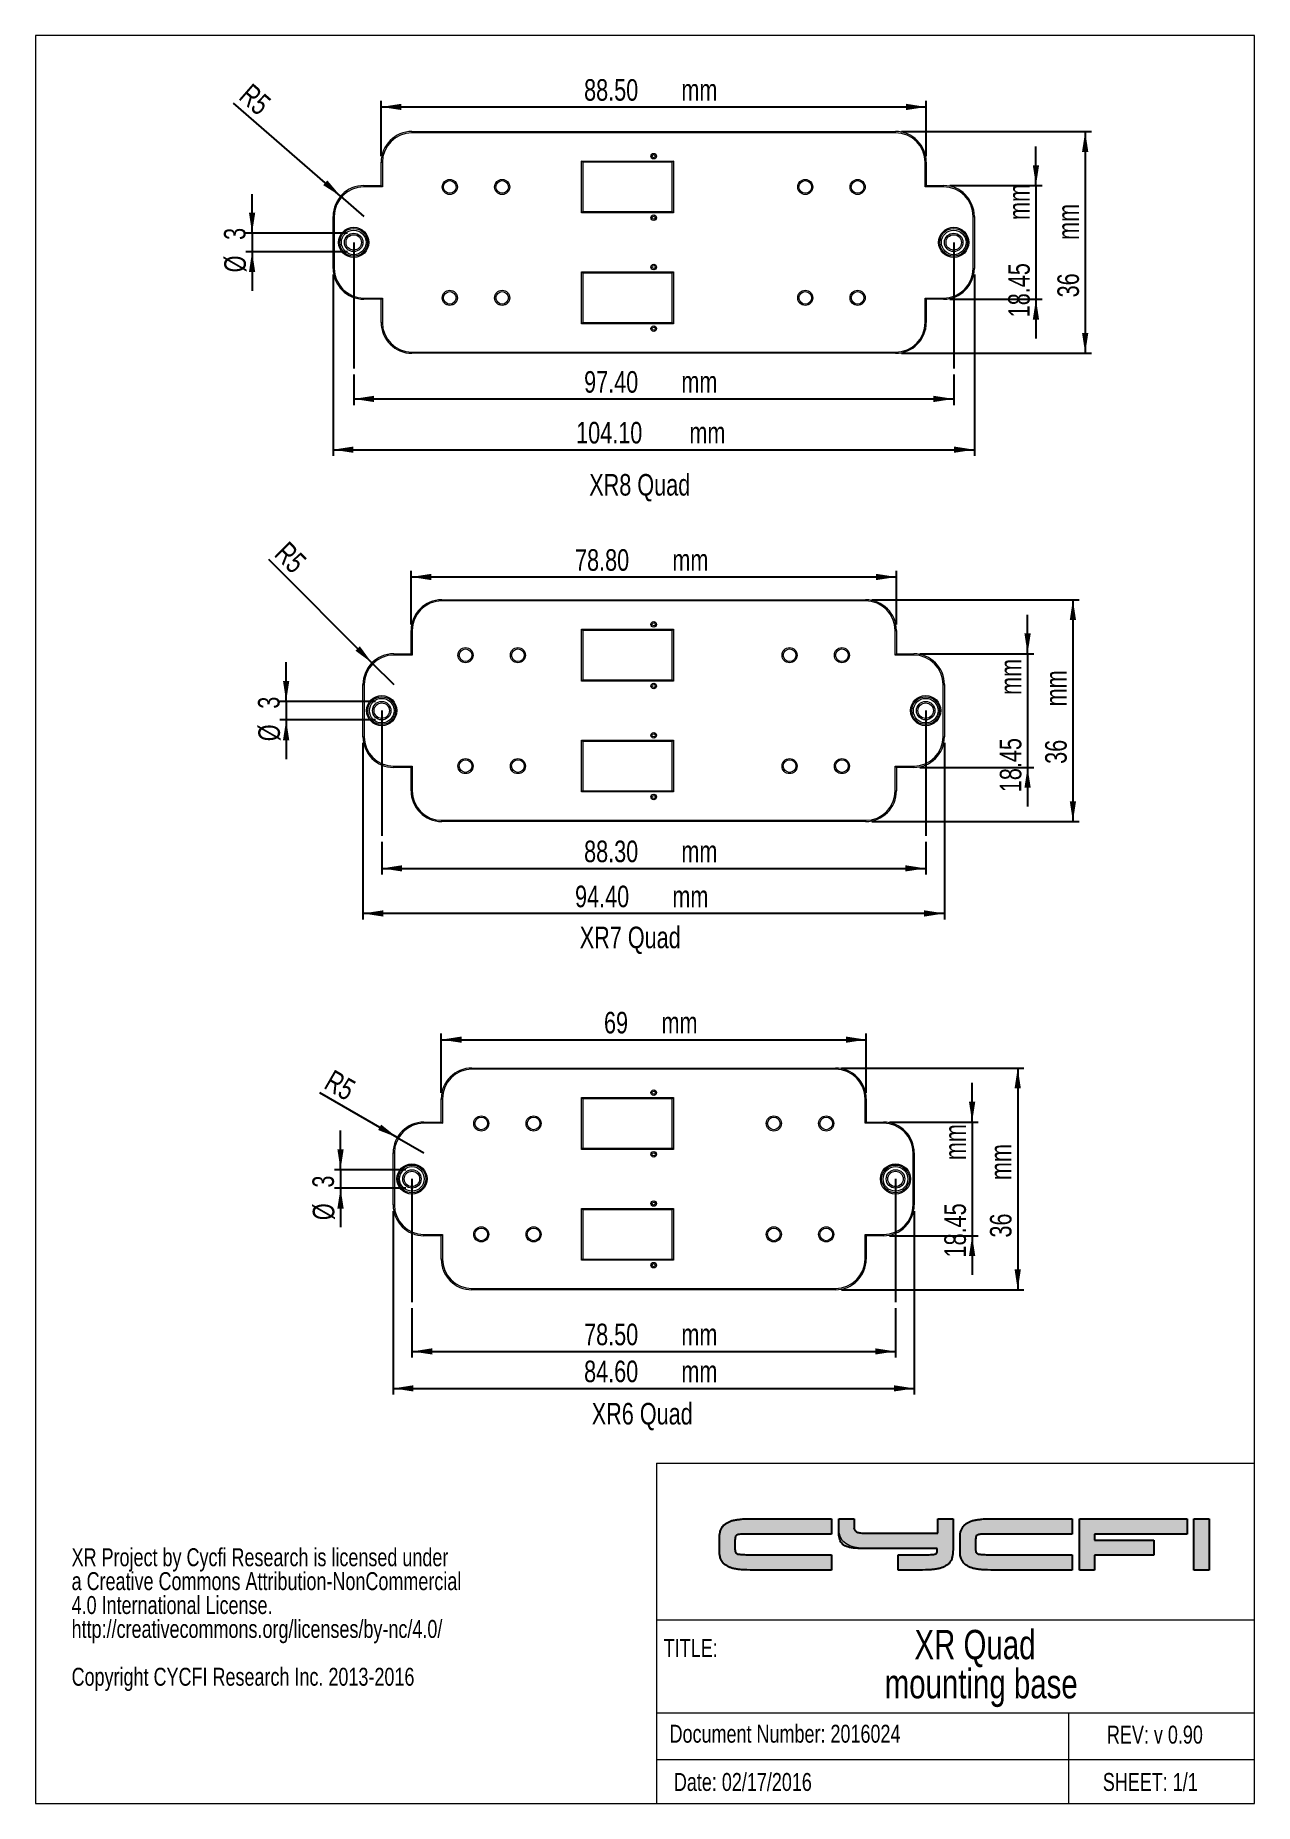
# Model space of a CAD drawing. Header units: millimetres. Extents: x 6 to 204, y 5 to 292.
import ezdxf

# ---------------------------------------------------------------- set-up
doc = ezdxf.new("R2010")
doc.units = ezdxf.units.MM
doc.layers.add('LAYER_1', color=179, linetype='Continuous')
doc.layers.add('SLD-0', color=179, linetype='Continuous')
doc.styles.add('SLDTEXTSTYLE0', font='TXT', dxfattribs={"width": 0.75})
doc.dimstyles.new('SLDDIMSTYLE0', dxfattribs={"dimtxt": 3.5, "dimasz": 3.302, "dimexe": 0, "dimexo": 0.0625, "dimgap": 0.875, "dimtad": 1, "dimrnd": 1e-09, "dimzin": 4, "dimdsep": 46, "dimtxsty": 'SLDTEXTSTYLE0', "dimsah": 1, "dimcen": 0.09, "dimadec": 0, "dimazin": 1, "dimtfac": 1, "dimtofl": 0, "dimtmove": 0, "dimatfit": 3, "dimfxl": 1, "dimfrac": 2, "dimtolj": 1, "dimtzin": 12, "dimarcsym": 0})
doc.dimstyles.new('SLDDIMSTYLE1', dxfattribs={"dimtxt": 3.5, "dimasz": 3.302, "dimexe": 0, "dimexo": 0.0625, "dimgap": 0.875, "dimtad": 1, "dimrnd": 1e-09, "dimzin": 12, "dimdsep": 46, "dimtxsty": 'SLDTEXTSTYLE0', "dimsah": 1, "dimcen": 0.09, "dimadec": 0, "dimazin": 3, "dimtfac": 1, "dimtmove": 0, "dimatfit": 0, "dimfxl": 1, "dimfrac": 2, "dimtolj": 1, "dimtzin": 12, "dimarcsym": 0})
doc.dimstyles.new('SLDDIMSTYLE2', dxfattribs={"dimtxt": 3.5, "dimasz": 3.302, "dimexe": 0, "dimexo": 0.0625, "dimgap": 0.875, "dimtad": 1, "dimrnd": 1e-09, "dimzin": 12, "dimdsep": 46, "dimtxsty": 'SLDTEXTSTYLE0', "dimsah": 1, "dimcen": 0, "dimadec": 0, "dimazin": 3, "dimtfac": 1, "dimtofl": 0, "dimtmove": 0, "dimatfit": 3, "dimfxl": 1, "dimfrac": 2, "dimtolj": 1, "dimtzin": 12, "dimarcsym": 0})
doc.dimstyles.new('SLDDIMSTYLE3', dxfattribs={"dimtxt": 3.5, "dimasz": 3.302, "dimexe": 0, "dimexo": 0.0625, "dimgap": 0.875, "dimtad": 1, "dimrnd": 1e-09, "dimzin": 12, "dimdsep": 46, "dimtxsty": 'SLDTEXTSTYLE0', "dimsah": 1, "dimcen": 0.09, "dimadec": 0, "dimazin": 3, "dimtfac": 1, "dimtofl": 0, "dimtmove": 0, "dimatfit": 3, "dimfxl": 1, "dimfrac": 2, "dimtolj": 1, "dimtzin": 12, "dimarcsym": 0})

msp = doc.modelspace()

# ---------------------------------------------------------------- texts
at = {"color": 7, "linetype": 'Continuous', "lineweight": 0, "attachment_point": 1, "style": 'SLDTEXTSTYLE0'}
for s, insert, char_height in [('TITLE:', (107.898, 31.973), 2.9104), ('Document Number: 2016024', (108.846, 18.06), 2.91042), ('REV: v 0.90', (179.844, 17.909), 2.91042), ('Date: 02/17/2016', (109.542, 10.229), 2.91042), ('SHEET: 1/1', (179.171, 10.229), 2.9104)]:
    msp.add_mtext(s, dxfattribs=dict(at, insert=insert, char_height=char_height))
at = {"layer": 'SLD-0', "char_height": 3.5, "attachment_point": 1, "style": 'SLDTEXTSTYLE0'}
for s, insert in [('XR8 Quad', (95.807, 221.062)), ('XR7 Quad', (94.26, 147.6)), ('XR6 Quad', (96.21, 70.295))]:
    msp.add_mtext(s, dxfattribs=dict(at, insert=insert))

# ---------------------------------------------------------------- blocks, each defined once
blk = doc.blocks.new('SW_NOTE_0')
at = {"color": 0, "linetype": 'Continuous', "lineweight": 0, "attachment_point": 2, "style": 'SLDTEXTSTYLE0'}
for s, insert, char_height in [('XR Quad', (13.69, 6.14), 4.763), ('mounting base', (14.7, -0.21), 4.7625)]:
    blk.add_mtext(s, dxfattribs=dict(at, insert=insert, char_height=char_height))
blk = doc.blocks.new('SW_NOTE_1')
at = {"color": 0, "linetype": 'Continuous', "lineweight": 0, "char_height": 2.9104, "attachment_point": 1, "style": 'SLDTEXTSTYLE0'}
for s, insert in [('XR Project by Cycfi Research is licensed under', (0, 3.75)), ('a Creative Commons Attribution-NonCommercial', (0, -0.13)), ('4.0 International License.', (0, -4.01)), ('http://creativecommons.org/licenses/by-nc/4.0/', (0, -7.89)), ('Copyright CYCFI Research Inc. 2013-2016', (0, -15.65))]:
    blk.add_mtext(s, dxfattribs=dict(at, insert=insert))
blk = doc.blocks.new('_D')
at = {"layer": 'SLD-0'}
for p, q in [((57.57, 237.19), (57.57, 232.25)), ((154.97, 237.19), (154.97, 232.25)), ((57.57, 233.25), (154.97, 233.25))]:
    blk.add_line(p, q, dxfattribs=at)
for points in [[(57.57, 233.25), (60.87, 232.74), (60.87, 233.76)], [(154.97, 233.25), (151.67, 233.76), (151.67, 232.74)]]:
    blk.add_solid(points, dxfattribs=at)
at = {"layer": 'SLD-0', "char_height": 3.5, "attachment_point": 1, "style": 'SLDTEXTSTYLE0'}
for s, insert in [('97.40', (94.97, 237.76, 0.1)), ('mm', (110.76, 237.76, 0.1))]:
    blk.add_mtext(s, dxfattribs=dict(at, insert=insert))
blk = doc.blocks.new('_D_1')
at = {"layer": 'SLD-0'}
for p, q in [((62.12, 161.36), (62.12, 156.05)), ((150.42, 161.36), (150.42, 156.05)), ((62.12, 157.05), (150.42, 157.05))]:
    blk.add_line(p, q, dxfattribs=at)
for points in [[(62.12, 157.05), (65.42, 156.55), (65.42, 157.56)], [(150.42, 157.05), (147.12, 157.56), (147.12, 156.55)]]:
    blk.add_solid(points, dxfattribs=at)
at = {"layer": 'SLD-0', "char_height": 3.5, "attachment_point": 1, "style": 'SLDTEXTSTYLE0'}
for s, insert in [('88.30', (94.97, 161.56, 0.1)), ('mm', (110.76, 161.56, 0.1))]:
    blk.add_mtext(s, dxfattribs=dict(at, insert=insert))
blk = doc.blocks.new('_D_2')
at = {"layer": 'SLD-0'}
for p, q in [((67.02, 85.66), (67.02, 77.65)), ((145.52, 85.66), (145.52, 77.65)), ((67.02, 78.65), (145.52, 78.65))]:
    blk.add_line(p, q, dxfattribs=at)
for points in [[(67.02, 78.65), (70.32, 78.15), (70.32, 79.16)], [(145.52, 78.65), (142.22, 79.16), (142.22, 78.15)]]:
    blk.add_solid(points, dxfattribs=at)
at = {"layer": 'SLD-0', "char_height": 3.5, "attachment_point": 1, "style": 'SLDTEXTSTYLE0'}
for s, insert in [('78.50', (94.97, 83.16, 0.1)), ('mm', (110.76, 83.16, 0.1))]:
    blk.add_mtext(s, dxfattribs=dict(at, insert=insert))
blk = doc.blocks.new('_D_3')
at = {"layer": 'SLD-0'}
for p, q in [((41.07, 260.15), (41.07, 266.5)), ((56.57, 260.15), (40.07, 260.15)), ((41.07, 260.15), (41.07, 257.15)), ((56.57, 257.15), (40.07, 257.15)), ((41.07, 257.15), (41.07, 250.8))]:
    blk.add_line(p, q, dxfattribs=at)
for points in [[(41.07, 260.15), (41.58, 263.46), (40.57, 263.46)], [(41.07, 257.15), (40.57, 253.85), (41.58, 253.85)]]:
    blk.add_solid(points, dxfattribs=at)
at = {"layer": 'SLD-0', "char_height": 3.5, "attachment_point": 1, "rotation": 90, "style": 'SLDTEXTSTYLE0'}
for s, insert in [('3', (36.51, 259.06, -47.85)), ('%%c', (36.56, 253.79, -47.85))]:
    blk.add_mtext(s, dxfattribs=dict(at, insert=insert))
blk = doc.blocks.new('_D_4')
at = {"layer": 'SLD-0'}
for p, q in [((46.6, 184.15), (46.6, 190.5)), ((61.12, 184.15), (45.6, 184.15)), ((46.6, 184.15), (46.6, 181.15)), ((61.12, 181.15), (45.6, 181.15)), ((46.6, 181.15), (46.6, 174.8))]:
    blk.add_line(p, q, dxfattribs=at)
for points in [[(46.6, 184.15), (47.11, 187.46), (46.09, 187.46)], [(46.6, 181.15), (46.09, 177.85), (47.11, 177.85)]]:
    blk.add_solid(points, dxfattribs=at)
at = {"layer": 'SLD-0', "char_height": 3.5, "attachment_point": 1, "rotation": 90, "style": 'SLDTEXTSTYLE0'}
for s, insert in [('3', (42.03, 182.97, -47.85)), ('%%c', (42.09, 177.69, -47.85))]:
    blk.add_mtext(s, dxfattribs=dict(at, insert=insert))
blk = doc.blocks.new('_D_5')
at = {"layer": 'SLD-0'}
for p, q in [((55.43, 108.15), (55.43, 114.5)), ((66.02, 108.15), (54.43, 108.15)), ((55.43, 108.15), (55.43, 105.15)), ((66.02, 105.15), (54.43, 105.15)), ((55.43, 105.15), (55.43, 98.8))]:
    blk.add_line(p, q, dxfattribs=at)
for points in [[(55.43, 108.15), (55.94, 111.46), (54.92, 111.46)], [(55.43, 105.15), (54.92, 101.85), (55.94, 101.85)]]:
    blk.add_solid(points, dxfattribs=at)
at = {"layer": 'SLD-0', "char_height": 3.5, "attachment_point": 1, "rotation": 90, "style": 'SLDTEXTSTYLE0'}
for s, insert in [('3', (50.86, 105.24, -47.85)), ('%%c', (50.92, 99.96, -47.85))]:
    blk.add_mtext(s, dxfattribs=dict(at, insert=insert))
blk = doc.blocks.new('_D_6')
at = {"layer": 'SLD-0'}
for q in [(52.06, 120.64), (68.97, 110.88)]:
    blk.add_line((64.64, 113.38), q, dxfattribs=at)
blk.add_solid([(64.64, 113.38), (62.03, 115.47), (61.53, 114.59)], dxfattribs=at)
at = {"layer": 'SLD-0', "insert": (54.29, 124.51, -47.85), "char_height": 3.5, "attachment_point": 1, "rotation": 330, "style": 'SLDTEXTSTYLE0'}
blk.add_mtext('R5', dxfattribs=at)
blk = doc.blocks.new('_D_7')
at = {"layer": 'SLD-0'}
for q in [(38.08, 281.27), (59.22, 262.88)]:
    blk.add_line((55.45, 266.16), q, dxfattribs=at)
blk.add_solid([(55.45, 266.16), (53.29, 268.71), (52.62, 267.94)], dxfattribs=at)
at = {"layer": 'SLD-0', "insert": (41.02, 284.66, -47.85), "char_height": 3.5, "attachment_point": 1, "rotation": 318.9862, "style": 'SLDTEXTSTYLE0'}
blk.add_mtext('R5', dxfattribs=at)
blk = doc.blocks.new('_D_8')
at = {"layer": 'SLD-0'}
for p, q in [((168.32, 267.88), (168.32, 274.23)), ((154.32, 267.88), (169.32, 267.88)), ((168.32, 267.88), (168.32, 249.43)), ((154.32, 249.43), (169.32, 249.43)), ((168.32, 249.43), (168.32, 243.08))]:
    blk.add_line(p, q, dxfattribs=at)
for points in [[(168.32, 267.88), (168.83, 271.18), (167.81, 271.18)], [(168.32, 249.43), (167.81, 246.13), (168.83, 246.13)]]:
    blk.add_solid(points, dxfattribs=at)
at = {"layer": 'SLD-0', "char_height": 3.5, "attachment_point": 1, "rotation": 90, "style": 'SLDTEXTSTYLE0'}
for s, insert in [('mm', (163.81, 262.29, -47.85)), ('18.45', (163.81, 246.5, -47.85))]:
    blk.add_mtext(s, dxfattribs=dict(at, insert=insert))
blk = doc.blocks.new('_D_9')
at = {"layer": 'SLD-0'}
for p, q in [((146.52, 276.65), (177.31, 276.65)), ((176.31, 276.65), (176.31, 240.65)), ((146.52, 240.65), (177.31, 240.65))]:
    blk.add_line(p, q, dxfattribs=at)
for points in [[(176.31, 276.65), (175.8, 273.35), (176.82, 273.35)], [(176.31, 240.65), (176.82, 243.96), (175.8, 243.96)]]:
    blk.add_solid(points, dxfattribs=at)
at = {"layer": 'SLD-0', "char_height": 3.5, "attachment_point": 1, "rotation": 90, "style": 'SLDTEXTSTYLE0'}
for s, insert in [('mm', (171.8, 259.06, -47.85)), ('36', (171.8, 249.73, -47.85))]:
    blk.add_mtext(s, dxfattribs=dict(at, insert=insert))
blk = doc.blocks.new('_D_10')
at = {"layer": 'SLD-0'}
for p, q in [((62.02, 272.65), (62.02, 281.64)), ((150.52, 272.65), (150.52, 281.64)), ((62.02, 280.64), (150.52, 280.64))]:
    blk.add_line(p, q, dxfattribs=at)
for points in [[(62.02, 280.64), (65.32, 280.13), (65.32, 281.15)], [(150.52, 280.64), (147.22, 281.15), (147.22, 280.13)]]:
    blk.add_solid(points, dxfattribs=at)
at = {"layer": 'SLD-0', "char_height": 3.5, "attachment_point": 1, "style": 'SLDTEXTSTYLE0'}
for s, insert in [('88.50', (94.97, 285.15, -47.85)), ('mm', (110.76, 285.15, -47.85))]:
    blk.add_mtext(s, dxfattribs=dict(at, insert=insert))
blk = doc.blocks.new('_D_11')
at = {"layer": 'SLD-0'}
for p, q in [((54.22, 253.43), (54.22, 224.01)), ((158.32, 253.43), (158.32, 224.01)), ((54.22, 225.01), (158.32, 225.01))]:
    blk.add_line(p, q, dxfattribs=at)
for points in [[(54.22, 225.01), (57.52, 224.5), (57.52, 225.52)], [(158.32, 225.01), (155.02, 225.52), (155.02, 224.5)]]:
    blk.add_solid(points, dxfattribs=at)
at = {"layer": 'SLD-0', "char_height": 3.5, "attachment_point": 1, "style": 'SLDTEXTSTYLE0'}
for s, insert in [('104.10', (93.68, 229.52, -47.85)), ('mm', (112.06, 229.52, -47.85))]:
    blk.add_mtext(s, dxfattribs=dict(at, insert=insert))
blk = doc.blocks.new('_D_12')
at = {"layer": 'SLD-0'}
for p, q in [((157.96, 115.88), (157.96, 122.23)), ((144.57, 115.88), (158.96, 115.88)), ((157.96, 115.88), (157.96, 97.43)), ((144.57, 97.43), (158.96, 97.43)), ((157.96, 97.43), (157.96, 91.08))]:
    blk.add_line(p, q, dxfattribs=at)
for points in [[(157.96, 115.88), (158.47, 119.18), (157.45, 119.18)], [(157.96, 97.43), (157.45, 94.13), (158.47, 94.13)]]:
    blk.add_solid(points, dxfattribs=at)
at = {"layer": 'SLD-0', "char_height": 3.5, "attachment_point": 1, "rotation": 90, "style": 'SLDTEXTSTYLE0'}
for s, insert in [('mm', (153.45, 109.69, -47.85)), ('18.45', (153.45, 93.9, -47.85))]:
    blk.add_mtext(s, dxfattribs=dict(at, insert=insert))
blk = doc.blocks.new('_D_13')
at = {"layer": 'SLD-0'}
for p, q in [((136.77, 124.65), (166.36, 124.65)), ((165.36, 124.65), (165.36, 88.65)), ((136.77, 88.65), (166.36, 88.65))]:
    blk.add_line(p, q, dxfattribs=at)
for points in [[(165.36, 124.65), (164.85, 121.35), (165.87, 121.35)], [(165.36, 88.65), (165.87, 91.96), (164.85, 91.96)]]:
    blk.add_solid(points, dxfattribs=at)
at = {"layer": 'SLD-0', "char_height": 3.5, "attachment_point": 1, "rotation": 90, "style": 'SLDTEXTSTYLE0'}
for s, insert in [('mm', (160.85, 106.46, -47.85)), ('36', (160.85, 97.13, -47.85))]:
    blk.add_mtext(s, dxfattribs=dict(at, insert=insert))
blk = doc.blocks.new('_D_14')
at = {"layer": 'SLD-0'}
for p, q in [((71.77, 120.65), (71.77, 130.25)), ((71.77, 129.25), (140.77, 129.25)), ((140.77, 120.65), (140.77, 130.25))]:
    blk.add_line(p, q, dxfattribs=at)
for points in [[(71.77, 129.25), (75.07, 128.75), (75.07, 129.76)], [(140.77, 129.25), (137.47, 129.76), (137.47, 128.75)]]:
    blk.add_solid(points, dxfattribs=at)
at = {"layer": 'SLD-0', "char_height": 3.5, "attachment_point": 1, "style": 'SLDTEXTSTYLE0'}
for s, insert in [('69', (98.2, 133.77, -47.85)), ('mm', (107.53, 133.77, -47.85))]:
    blk.add_mtext(s, dxfattribs=dict(at, insert=insert))
blk = doc.blocks.new('_D_15')
at = {"layer": 'SLD-0'}
for p, q in [((63.97, 101.43), (63.97, 71.65)), ((148.57, 101.43), (148.57, 71.65)), ((63.97, 72.65), (148.57, 72.65))]:
    blk.add_line(p, q, dxfattribs=at)
for points in [[(63.97, 72.65), (67.27, 72.15), (67.27, 73.16)], [(148.57, 72.65), (145.27, 73.16), (145.27, 72.15)]]:
    blk.add_solid(points, dxfattribs=at)
at = {"layer": 'SLD-0', "char_height": 3.5, "attachment_point": 1, "style": 'SLDTEXTSTYLE0'}
for s, insert in [('84.60', (94.97, 77.16, -47.85)), ('mm', (110.76, 77.16, -47.85))]:
    blk.add_mtext(s, dxfattribs=dict(at, insert=insert))
blk = doc.blocks.new('_D_16')
at = {"layer": 'SLD-0'}
for q in [(43.79, 207.16), (64.07, 186.88)]:
    blk.add_line((60.53, 190.41), q, dxfattribs=at)
blk.add_solid([(60.53, 190.41), (58.56, 193.11), (57.84, 192.39)], dxfattribs=at)
at = {"layer": 'SLD-0', "insert": (46.97, 210.34, -47.85), "char_height": 3.5, "attachment_point": 1, "rotation": 315, "style": 'SLDTEXTSTYLE0'}
blk.add_mtext('R5', dxfattribs=at)
blk = doc.blocks.new('_D_17')
at = {"layer": 'SLD-0'}
for p, q in [((66.87, 196.65), (66.87, 205.35)), ((66.87, 204.35), (145.67, 204.35)), ((145.67, 196.65), (145.67, 205.35))]:
    blk.add_line(p, q, dxfattribs=at)
for points in [[(66.87, 204.35), (70.17, 203.84), (70.17, 204.86)], [(145.67, 204.35), (142.37, 204.86), (142.37, 203.84)]]:
    blk.add_solid(points, dxfattribs=at)
at = {"layer": 'SLD-0', "char_height": 3.5, "attachment_point": 1, "style": 'SLDTEXTSTYLE0'}
for s, insert in [('78.80', (93.5, 208.86, -47.85)), ('mm', (109.3, 208.86, -47.85))]:
    blk.add_mtext(s, dxfattribs=dict(at, insert=insert))
blk = doc.blocks.new('_D_18')
at = {"layer": 'SLD-0'}
for p, q in [((59.07, 177.43), (59.07, 148.74)), ((153.47, 177.43), (153.47, 148.74)), ((153.47, 149.74), (59.07, 149.74))]:
    blk.add_line(p, q, dxfattribs=at)
for points in [[(59.07, 149.74), (62.37, 149.23), (62.37, 150.25)], [(153.47, 149.74), (150.17, 150.25), (150.17, 149.23)]]:
    blk.add_solid(points, dxfattribs=at)
at = {"layer": 'SLD-0', "char_height": 3.5, "attachment_point": 1, "style": 'SLDTEXTSTYLE0'}
for s, insert in [('94.40', (93.5, 154.25, -47.85)), ('mm', (109.3, 154.25, -47.85))]:
    blk.add_mtext(s, dxfattribs=dict(at, insert=insert))
blk = doc.blocks.new('_D_19')
at = {"layer": 'SLD-0'}
for p, q in [((166.96, 191.88), (166.96, 198.23)), ((149.47, 191.88), (167.96, 191.88)), ((166.96, 191.88), (166.96, 173.43)), ((149.47, 173.43), (167.96, 173.43)), ((166.96, 173.43), (166.96, 167.08))]:
    blk.add_line(p, q, dxfattribs=at)
for points in [[(166.96, 191.88), (167.47, 195.18), (166.45, 195.18)], [(166.96, 173.43), (166.45, 170.13), (167.47, 170.13)]]:
    blk.add_solid(points, dxfattribs=at)
at = {"layer": 'SLD-0', "char_height": 3.5, "attachment_point": 1, "rotation": 90, "style": 'SLDTEXTSTYLE0'}
for s, insert in [('mm', (162.45, 185.21, -47.85)), ('18.45', (162.45, 169.42, -47.85))]:
    blk.add_mtext(s, dxfattribs=dict(at, insert=insert))
blk = doc.blocks.new('_D_20')
at = {"layer": 'SLD-0'}
for p, q in [((141.67, 200.65), (175.32, 200.65)), ((174.32, 200.65), (174.32, 164.65)), ((141.67, 164.65), (175.32, 164.65))]:
    blk.add_line(p, q, dxfattribs=at)
for points in [[(174.32, 200.65), (173.81, 197.35), (174.83, 197.35)], [(174.32, 164.65), (174.83, 167.96), (173.81, 167.96)]]:
    blk.add_solid(points, dxfattribs=at)
at = {"layer": 'SLD-0', "char_height": 3.5, "attachment_point": 1, "rotation": 90, "style": 'SLDTEXTSTYLE0'}
for s, insert in [('mm', (169.81, 183.35, -47.85)), ('36', (169.81, 174.02, -47.85))]:
    blk.add_mtext(s, dxfattribs=dict(at, insert=insert))
blk = doc.blocks.new('BLOCK 2')
at = {"layer": 'LAYER_1', "lineweight": 0}
for p, q in [((12.25, -6.33), (25.47, -6.33)), ((25.47, -6.33), (25.47, -8.81)), ((26.62, -6.33), (29.1, -6.33)), ((29.1, -6.33), (29.1, -7.85)), ((42.69, -8.67), (42.69, -6.33)), ((42.69, -6.33), (45.17, -6.33)), ((45.17, -6.33), (45.17, -11.29)), ((51.3, -6.33), (64.52, -6.33)), ((64.52, -6.33), (64.52, -8.81)), ((65.68, -6.33), (83.16, -6.33)), ((65.68, -14.64), (65.68, -6.33)), ((83.16, -6.33), (83.16, -8.81)), ((84.26, -14.64), (84.26, -6.33)), ((84.26, -6.33), (86.74, -6.33)), ((86.74, -6.33), (86.74, -14.64)), ((7.27, -11.64), (7.27, -9.33)), ((9.75, -9.97), (9.75, -11)), ((25.47, -8.81), (12.25, -8.81)), ((31.24, -8.67), (42.69, -8.67)), ((46.32, -11.64), (46.32, -9.33)), ((48.8, -9.97), (48.8, -10.65)), ((64.52, -8.81), (51.3, -8.81)), ((68.16, -8.81), (68.14, -9.77)), ((68.14, -9.77), (77.79, -9.78)), ((83.16, -8.81), (68.16, -8.81)), ((77.79, -9.78), (77.79, -12.25)), ((12.25, -12.16), (25.47, -12.16)), ((25.47, -12.16), (25.47, -14.64)), ((36.26, -14.64), (36.26, -12.16)), ((36.26, -12.16), (40.19, -12.16)), ((51.3, -12.16), (64.52, -12.16)), ((64.52, -12.16), (64.52, -14.64)), ((77.79, -12.25), (68.14, -12.25)), ((68.14, -12.25), (68.16, -14.64)), ((25.47, -14.64), (12.25, -14.64)), ((40.19, -14.64), (36.26, -14.64)), ((64.52, -14.64), (51.3, -14.64)), ((68.16, -14.64), (65.68, -14.64)), ((86.74, -14.64), (84.26, -14.64))]:
    blk.add_line(p, q, dxfattribs=at)
for points, degree in [([(7.27, -9.33), (7.27, -8.77), (7.38, -8.29), (7.6, -7.9)], 3), ([(7.6, -7.9), (7.82, -7.49), (8.16, -7.16), (8.61, -6.92)], 3), ([(8.61, -6.92), (9.02, -6.7), (9.54, -6.55), (10.16, -6.46)], 3), ([(10.16, -6.46), (10.74, -6.37), (11.45, -6.33), (12.25, -6.33)], 3), ([(26.62, -7.82), (26.62, -7.56), (26.62, -6.33)], 2), ([(31.25, -11.15), (28.11, -11.14), (26.62, -10.13), (26.62, -7.82)], 3), ([(29.1, -7.85), (29.1, -8.01), (29.12, -7.86), (29.16, -8.03)], 3), ([(29.16, -8.03), (29.2, -8.18), (29.33, -8.32), (29.45, -8.41)], 3), ([(29.45, -8.41), (29.61, -8.53), (29.73, -8.55), (30.02, -8.6)], 3), ([(30.02, -8.6), (30.33, -8.65), (30.74, -8.67), (31.24, -8.67)], 3), ([(46.32, -9.33), (46.32, -8.77), (46.43, -8.29), (46.64, -7.9)], 3), ([(46.64, -7.9), (46.86, -7.49), (47.2, -7.16), (47.65, -6.92)], 3), ([(47.65, -6.92), (48.07, -6.7), (48.59, -6.55), (49.21, -6.46)], 3), ([(49.21, -6.46), (49.79, -6.37), (50.49, -6.33), (51.3, -6.33)], 3), ([(9.8, -9.47), (9.76, -9.77), (9.75, -9.83), (9.75, -9.97)], 3), ([(9.75, -11), (9.75, -11.14), (9.78, -11.3), (9.8, -11.51)], 3), ([(10.04, -8.99), (9.89, -9.09), (9.85, -9.23), (9.8, -9.47)], 3), ([(10.67, -8.83), (10.24, -8.88), (10.15, -8.94), (10.04, -8.99)], 3), ([(12.25, -8.81), (11.59, -8.81), (11.05, -8.79), (10.67, -8.83)], 3), ([(42.62, -11.15), (34.39, -11.15), (31.25, -11.15)], 2), ([(42.49, -11.93), (42.63, -11.81), (42.6, -11.16), (42.62, -11.15)], 3), ([(45.17, -11.29), (45.17, -11.84), (45.06, -12.68), (44.85, -13.07)], 3), ([(48.85, -9.47), (48.81, -9.77), (48.8, -9.83), (48.8, -9.97)], 3), ([(48.8, -10.65), (48.8, -10.78), (48.82, -11.3), (48.85, -11.51)], 3), ([(49.09, -8.99), (48.93, -9.09), (48.9, -9.23), (48.85, -9.47)], 3), ([(49.71, -8.83), (49.29, -8.88), (49.19, -8.94), (49.09, -8.99)], 3), ([(51.3, -8.81), (50.64, -8.81), (50.09, -8.79), (49.71, -8.83)], 3), ([(7.6, -13.07), (7.38, -12.68), (7.27, -12.2), (7.27, -11.64)], 3), ([(8.61, -14.05), (8.16, -13.81), (7.82, -13.48), (7.6, -13.07)], 3), ([(10.16, -14.51), (9.54, -14.43), (9.02, -14.27), (8.61, -14.05)], 3), ([(9.8, -11.51), (9.81, -11.51), (9.81, -11.76), (10.03, -11.92)], 3), ([(10.03, -11.92), (10.28, -12.11), (10.4, -12.07), (10.69, -12.1)], 3), ([(10.69, -12.1), (11.07, -12.14), (11.59, -12.16), (12.25, -12.16)], 3), ([(40.19, -12.16), (40.85, -12.16), (41.4, -12.16), (41.78, -12.12)], 3), ([(41.78, -12.12), (42.2, -12.08), (42.36, -12.05), (42.49, -11.93)], 3), ([(43.84, -14.05), (43.42, -14.27), (42.9, -14.43), (42.28, -14.51)], 3), ([(44.85, -13.07), (44.63, -13.48), (44.29, -13.81), (43.84, -14.05)], 3), ([(46.64, -13.07), (46.43, -12.68), (46.32, -12.2), (46.32, -11.64)], 3), ([(47.65, -14.05), (47.2, -13.81), (46.86, -13.48), (46.64, -13.07)], 3), ([(49.21, -14.51), (48.59, -14.43), (48.07, -14.27), (47.65, -14.05)], 3), ([(48.85, -11.51), (48.85, -11.51), (48.86, -11.76), (49.07, -11.92)], 3), ([(49.07, -11.92), (49.32, -12.11), (49.45, -12.07), (49.74, -12.1)], 3), ([(49.74, -12.1), (50.12, -12.14), (50.64, -12.16), (51.3, -12.16)], 3), ([(12.25, -14.64), (11.45, -14.64), (10.74, -14.6), (10.16, -14.51)], 3), ([(42.28, -14.51), (41.7, -14.6), (41, -14.64), (40.19, -14.64)], 3), ([(51.3, -14.64), (50.49, -14.64), (49.79, -14.6), (49.21, -14.51)], 3)]:
    blk.add_open_spline(points, degree=degree, dxfattribs=at)

# ---------------------------------------------------------------- dimensions: what is measured, and where the dimension line sits
at = {"layer": 'SLD-0'}
for center, mpoint, picture, middle in [((59.22, 262.877), (55.448, 266.158), '_D_7', (41.074, 278.659)), ((64.07, 186.877), (60.535, 190.412), '_D_16', (46.6, 204.347)), ((68.97, 110.877), (64.64, 113.377), '_D_6', (55.429, 118.695))]:
    dim = msp.add_radius_dim(center=center, mpoint=mpoint, dimstyle='SLDDIMSTYLE2', dxfattribs=at)
    dim.commit()
    dim.dimension.update_dxf_attribs({"geometry": picture, "text_midpoint": middle, "dimtype": 164})
for base, p1, p2, dimstyle, picture, middle in [((150.52, 280.637), (62.02, 271.653), (150.52, 271.653), 'SLDDIMSTYLE0', '_D_10', (107.231, 280.637)), ((158.32, 225.008), (54.22, 254.429), (158.32, 254.429), 'SLDDIMSTYLE0', '_D_11', (107.231, 225.008)), ((154.97, 233.249), (57.57, 238.19), (154.97, 238.19), 'SLDDIMSTYLE0', '_D', (107.231, 233.249)), ((145.67, 204.347), (66.87, 195.653), (145.67, 195.653), 'SLDDIMSTYLE0', '_D_17', (105.764, 204.347)), ((59.07, 149.74), (153.47, 178.429), (59.07, 178.429), 'SLDDIMSTYLE0', '_D_18', (105.764, 149.74)), ((150.42, 157.053), (62.12, 162.358), (150.42, 162.358), 'SLDDIMSTYLE0', '_D_1', (107.231, 157.053)), ((140.77, 129.254), (71.77, 119.653), (140.77, 119.653), 'SLDDIMSTYLE3', '_D_14', (107.231, 129.254)), ((148.57, 72.653), (63.97, 102.429), (148.57, 102.429), 'SLDDIMSTYLE0', '_D_15', (107.231, 72.653)), ((145.52, 78.653), (67.02, 86.662), (145.52, 86.662), 'SLDDIMSTYLE0', '_D_2', (107.231, 78.653))]:
    dim = msp.add_linear_dim(base=base, p1=p1, p2=p2, text='<> mm', dimstyle=dimstyle, dxfattribs=at)
    dim.commit()
    dim.dimension.update_dxf_attribs({"geometry": picture, "text_midpoint": middle, "dimtype": 160})
for base, p1, p2, text, dimstyle, picture, middle in [((176.309, 240.653), (145.52, 276.653), (145.52, 240.653), '<> mm', 'SLDDIMSTYLE3', '_D_9', (176.309, 258.762)), ((168.32, 249.429), (153.32, 267.877), (153.32, 249.429), '<> mm', 'SLDDIMSTYLE1', '_D_8', (168.32, 258.762)), ((41.074, 257.153), (57.57, 260.153), (57.57, 257.153), '%%c<>', 'SLDDIMSTYLE1', '_D_3', (41.074, 259.14)), ((174.32, 164.653), (140.67, 200.653), (140.67, 164.653), '<> mm', 'SLDDIMSTYLE3', '_D_20', (174.32, 183.046)), ((166.961, 173.429), (148.47, 191.877), (148.47, 173.429), '<> mm', 'SLDDIMSTYLE1', '_D_19', (166.961, 181.678)), ((46.6, 181.153), (62.12, 184.153), (62.12, 181.153), '%%c<>', 'SLDDIMSTYLE1', '_D_4', (46.6, 183.046)), ((165.357, 88.653), (135.77, 124.653), (135.77, 88.653), '<> mm', 'SLDDIMSTYLE3', '_D_13', (165.357, 106.161)), ((157.961, 97.429), (143.57, 115.877), (143.57, 97.429), '<> mm', 'SLDDIMSTYLE1', '_D_12', (157.961, 106.161)), ((55.429, 105.153), (67.02, 108.153), (67.02, 105.153), '%%c<>', 'SLDDIMSTYLE1', '_D_5', (55.429, 105.318))]:
    dim = msp.add_linear_dim(base=base, p1=p1, p2=p2, angle=90, text=text, dimstyle=dimstyle, dxfattribs=at)
    dim.commit()
    dim.dimension.update_dxf_attribs({"geometry": picture, "text_midpoint": middle, "dimtype": 160})

# ---------------------------------------------------------------- hatches: boundary and pattern name
at = {"layer": 'LAYER_1'}
h = msp.add_hatch(color=250, dxfattribs=at)
edge = h.paths.add_edge_path(flags=0)
edge.add_line((135.155, 45.651), (135.155, 43.174))
edge.add_line((135.155, 43.174), (121.937, 43.174))
edge.add_spline(control_points=[(121.937, 43.174), (121.131, 43.174), (120.428, 43.217), (119.846, 43.3), (119.23, 43.389), (118.707, 43.546), (118.293, 43.767), (117.842, 44.007), (117.501, 44.335), (117.28, 44.741), (117.067, 45.133), (116.958, 45.616), (116.958, 46.176)], knot_values=[0, 0, 0, 0, 1, 2, 3, 4, 5, 6, 7, 8, 9, 10, 10, 10, 10], weights=[1, 1, 1, 1, 1, 1, 1, 1, 1, 1, 1, 1, 1], degree=3, periodic=0)
edge.add_line((116.958, 46.176), (116.958, 48.481))
edge.add_spline(control_points=[(116.958, 48.481), (116.958, 49.041), (117.067, 49.524), (117.281, 49.917), (117.501, 50.322), (117.842, 50.65), (118.293, 50.89), (118.707, 51.111), (119.23, 51.268), (119.847, 51.357), (120.43, 51.441), (121.133, 51.483), (121.937, 51.483)], knot_values=[0, 0, 0, 0, 1, 2, 3, 4, 5, 6, 7, 8, 9, 10, 10, 10, 10], weights=[1, 1, 1, 1, 1, 1, 1, 1, 1, 1, 1, 1, 1], degree=3, periodic=0)
edge.add_line((121.937, 51.483), (135.155, 51.483))
edge.add_line((135.155, 51.483), (135.155, 49.006))
edge.add_line((135.155, 49.006), (121.937, 49.006))
edge.add_spline(control_points=[(121.937, 49.006), (121.279, 49.006), (120.732, 49.022), (120.353, 48.979), (119.927, 48.932), (119.831, 48.879), (119.73, 48.82), (119.57, 48.727), (119.536, 48.588), (119.484, 48.345), (119.448, 48.049), (119.436, 47.98), (119.436, 47.842)], knot_values=[0, 0, 0, 0, 1, 2, 3, 4, 5, 6, 7, 8, 9, 10, 10, 10, 10], weights=[1, 1, 1, 1, 1, 1, 1, 1, 1, 1, 1, 1, 1], degree=3, periodic=0)
edge.add_line((119.436, 47.842), (119.436, 46.815))
edge.add_spline(control_points=[(119.436, 46.815), (119.436, 46.677), (119.461, 46.519), (119.486, 46.308), (119.491, 46.301), (119.498, 46.055), (119.711, 45.892), (119.96, 45.701), (120.088, 45.746), (120.374, 45.715), (120.754, 45.674), (121.28, 45.651), (121.937, 45.651)], knot_values=[0, 0, 0, 0, 1, 2, 3, 4, 5, 6, 7, 8, 9, 10, 10, 10, 10], weights=[1, 1, 1, 1, 1, 1, 1, 1, 1, 1, 1, 1, 1], degree=3, periodic=0)
edge.add_line((121.937, 45.651), (135.155, 45.651))
h = msp.add_hatch(color=250, dxfattribs=at)
edge = h.paths.add_edge_path(flags=0)
edge.add_spline(control_points=[(154.855, 46.529), (154.855, 45.97), (154.747, 45.133), (154.533, 44.741), (154.312, 44.334), (153.971, 44.007), (153.521, 43.767), (153.107, 43.546), (152.584, 43.389), (151.967, 43.3), (151.384, 43.216), (150.681, 43.174), (149.877, 43.174)], knot_values=[0, 0, 0, 0, 1, 2, 3, 4, 5, 6, 7, 8, 9, 10, 10, 10, 10], weights=[1, 1, 1, 1, 1, 1, 1, 1, 1, 1, 1, 1, 1], degree=3, periodic=0)
edge.add_line((149.877, 43.174), (145.941, 43.174))
edge.add_line((145.941, 43.174), (145.941, 45.651))
edge.add_line((145.941, 45.651), (149.877, 45.651))
edge.add_spline(control_points=[(149.877, 45.651), (150.534, 45.651), (151.087, 45.649), (151.462, 45.692), (151.883, 45.739), (152.041, 45.763), (152.177, 45.882), (152.315, 46.002), (152.287, 46.65), (152.307, 46.668)], knot_values=[0, 0, 0, 0, 1, 2, 3, 4, 5, 6, 7, 7, 7, 7], weights=[1, 1, 1, 1, 1, 1, 1, 1, 1, 1], degree=3, periodic=0)
edge.add_spline(control_points=[(152.307, 46.668), (144.071, 46.663), (140.933, 46.668), (137.794, 46.672), (136.306, 47.681), (136.306, 49.998), (136.306, 50.259), (136.306, 51.483)], knot_values=[0, 0, 0, 0, 1, 2, 3, 4, 5, 5, 5, 5], weights=[1, 1, 1, 1, 1, 1, 1, 1], degree=3, periodic=0)
edge.add_line((136.306, 51.483), (138.783, 51.483))
edge.add_line((138.783, 51.483), (138.783, 49.968))
edge.add_spline(control_points=[(138.783, 49.968), (138.783, 49.806), (138.805, 49.958), (138.85, 49.787), (138.889, 49.638), (139.011, 49.499), (139.13, 49.408), (139.295, 49.284), (139.42, 49.261), (139.701, 49.218), (140.013, 49.169), (140.423, 49.144), (140.921, 49.144)], knot_values=[0, 0, 0, 0, 1, 2, 3, 4, 5, 6, 7, 8, 9, 10, 10, 10, 10], weights=[1, 1, 1, 1, 1, 1, 1, 1, 1, 1, 1, 1, 1], degree=3, periodic=0)
edge.add_line((140.921, 49.144), (152.378, 49.144))
edge.add_line((152.378, 49.144), (152.378, 51.483))
edge.add_line((152.378, 51.483), (154.855, 51.483))
edge.add_line((154.855, 51.483), (154.855, 46.529))
h = msp.add_hatch(color=250, dxfattribs=at)
edge = h.paths.add_edge_path(flags=0)
edge.add_line((174.202, 45.651), (174.202, 43.174))
edge.add_line((174.202, 43.174), (160.983, 43.174))
edge.add_spline(control_points=[(160.983, 43.174), (160.177, 43.174), (159.474, 43.217), (158.893, 43.3), (158.276, 43.389), (157.753, 43.546), (157.339, 43.767), (156.889, 44.007), (156.548, 44.335), (156.327, 44.741), (156.114, 45.133), (156.005, 45.616), (156.005, 46.176)], knot_values=[0, 0, 0, 0, 1, 2, 3, 4, 5, 6, 7, 8, 9, 10, 10, 10, 10], weights=[1, 1, 1, 1, 1, 1, 1, 1, 1, 1, 1, 1, 1], degree=3, periodic=0)
edge.add_line((156.005, 46.176), (156.005, 48.481))
edge.add_spline(control_points=[(156.005, 48.481), (156.005, 49.041), (156.114, 49.524), (156.327, 49.917), (156.548, 50.322), (156.889, 50.65), (157.339, 50.89), (157.753, 51.111), (158.276, 51.268), (158.894, 51.357), (159.476, 51.441), (160.18, 51.483), (160.983, 51.483)], knot_values=[0, 0, 0, 0, 1, 2, 3, 4, 5, 6, 7, 8, 9, 10, 10, 10, 10], weights=[1, 1, 1, 1, 1, 1, 1, 1, 1, 1, 1, 1, 1], degree=3, periodic=0)
edge.add_line((160.983, 51.483), (174.202, 51.483))
edge.add_line((174.202, 51.483), (174.202, 49.006))
edge.add_line((174.202, 49.006), (160.983, 49.006))
edge.add_spline(control_points=[(160.983, 49.006), (160.325, 49.006), (159.779, 49.022), (159.4, 48.979), (158.973, 48.932), (158.878, 48.879), (158.776, 48.82), (158.617, 48.727), (158.583, 48.588), (158.531, 48.345), (158.495, 48.049), (158.482, 47.98), (158.482, 47.842)], knot_values=[0, 0, 0, 0, 1, 2, 3, 4, 5, 6, 7, 8, 9, 10, 10, 10, 10], weights=[1, 1, 1, 1, 1, 1, 1, 1, 1, 1, 1, 1, 1], degree=3, periodic=0)
edge.add_line((158.482, 47.842), (158.482, 47.167))
edge.add_spline(control_points=[(158.482, 47.167), (158.482, 47.03), (158.507, 46.519), (158.533, 46.308), (158.538, 46.301), (158.545, 46.055), (158.758, 45.892), (159.007, 45.701), (159.135, 45.746), (159.421, 45.715), (159.8, 45.674), (160.326, 45.651), (160.983, 45.651)], knot_values=[0, 0, 0, 0, 1, 2, 3, 4, 5, 6, 7, 8, 9, 10, 10, 10, 10], weights=[1, 1, 1, 1, 1, 1, 1, 1, 1, 1, 1, 1, 1], degree=3, periodic=0)
edge.add_line((160.983, 45.651), (174.202, 45.651))
for points in [[(175.365, 43.174), (175.365, 51.483), (192.843, 51.483), (192.843, 49.006), (177.842, 49.006), (177.821, 48.04), (187.478, 48.033), (187.478, 45.563), (177.821, 45.563), (177.842, 43.174)], [(196.425, 51.483), (196.425, 43.174), (193.948, 43.174), (193.948, 51.483)]]:
    msp.add_hatch(color=250, dxfattribs=at).paths.add_polyline_path(points, flags=0)

# ---------------------------------------------------------------- linework, layer by layer
at = {"color": 7, "linetype": 'Continuous', "lineweight": 0}
for p, q in [((5.891, 292.257), (5.891, 5.257)), ((16.62, 292.257), (5.891, 292.257)), ((203.82, 292.257), (16.62, 292.257)), ((203.82, 5.257), (203.82, 292.257)), ((106.742, 60.507), (203.82, 60.507)), ((106.742, 60.507), (106.742, 5.257)), ((203.82, 35.033), (106.742, 35.033)), ((106.742, 20.016), (203.82, 20.016)), ((173.663, 12.406), (173.663, 20.016)), ((106.742, 12.406), (203.82, 12.406)), ((173.663, 5.257), (173.663, 12.406)), ((5.891, 5.257), (16.62, 5.257)), ((16.62, 5.257), (203.82, 5.257))]:
    msp.add_line(p, q, dxfattribs=at)
at = {"color": 7, "linetype": 'Continuous', "lineweight": 15}
for p, q in [((67.02, 276.653), (67.02, 276.453)), ((67.02, 276.653), (145.52, 276.653)), ((145.52, 276.453), (67.02, 276.453)), ((145.52, 276.453), (145.52, 276.653)), ((62.02, 267.877), (62.02, 271.653)), ((62.02, 271.653), (62.22, 271.653)), ((62.22, 271.653), (62.22, 267.677)), ((94.57, 271.853), (109.47, 271.853)), ((94.57, 263.453), (94.57, 271.853)), ((109.27, 271.653), (94.77, 271.653)), ((94.77, 271.653), (94.77, 263.653)), ((109.27, 263.653), (109.27, 271.653)), ((109.47, 271.853), (109.47, 263.453)), ((150.32, 271.653), (150.52, 271.653)), ((150.32, 267.677), (150.32, 271.653)), ((150.52, 271.653), (150.52, 267.877)), ((59.22, 267.877), (59.22, 267.677)), ((59.22, 267.877), (62.02, 267.877)), ((62.22, 267.677), (59.22, 267.677)), ((153.32, 267.677), (150.32, 267.677)), ((150.52, 267.877), (153.32, 267.877)), ((153.32, 267.677), (153.32, 267.877)), ((54.22, 254.429), (54.22, 262.877)), ((54.22, 262.877), (54.42, 262.877)), ((54.42, 262.877), (54.42, 254.429)), ((109.47, 263.453), (94.57, 263.453)), ((94.77, 263.653), (109.27, 263.653)), ((158.12, 262.877), (158.32, 262.877)), ((158.12, 254.429), (158.12, 262.877)), ((158.32, 262.877), (158.32, 254.429)), ((54.22, 254.429), (54.42, 254.429)), ((94.57, 253.853), (109.47, 253.853)), ((94.57, 245.453), (94.57, 253.853)), ((109.27, 253.653), (94.77, 253.653)), ((94.77, 253.653), (94.77, 245.653)), ((109.27, 245.653), (109.27, 253.653)), ((109.47, 253.853), (109.47, 245.453)), ((158.12, 254.429), (158.32, 254.429)), ((59.22, 249.429), (59.22, 249.629)), ((59.22, 249.629), (62.22, 249.629)), ((62.02, 249.429), (59.22, 249.429)), ((62.02, 245.653), (62.02, 249.429)), ((62.22, 249.629), (62.22, 245.653)), ((150.32, 245.653), (150.32, 249.629)), ((150.32, 249.629), (153.32, 249.629)), ((150.52, 249.429), (150.52, 245.653)), ((153.32, 249.429), (150.52, 249.429)), ((153.32, 249.629), (153.32, 249.429)), ((62.02, 245.653), (62.22, 245.653)), ((109.47, 245.453), (94.57, 245.453)), ((94.77, 245.653), (109.27, 245.653)), ((150.32, 245.653), (150.52, 245.653)), ((67.02, 240.853), (145.52, 240.853)), ((67.02, 240.653), (67.02, 240.853)), ((145.52, 240.653), (67.02, 240.653)), ((145.52, 240.853), (145.52, 240.653)), ((71.87, 200.653), (71.87, 200.453)), ((71.87, 200.653), (140.67, 200.653)), ((140.67, 200.453), (71.87, 200.453)), ((140.67, 200.453), (140.67, 200.653)), ((66.87, 191.877), (66.87, 195.653)), ((66.87, 195.653), (67.07, 195.653)), ((67.07, 195.653), (67.07, 191.677)), ((94.57, 195.853), (109.47, 195.853)), ((94.57, 187.453), (94.57, 195.853)), ((109.27, 195.653), (94.77, 195.653)), ((94.77, 195.653), (94.77, 187.653)), ((109.27, 187.653), (109.27, 195.653)), ((109.47, 195.853), (109.47, 187.453)), ((145.47, 191.677), (145.47, 195.653)), ((145.47, 195.653), (145.67, 195.653)), ((145.67, 195.653), (145.67, 191.877)), ((64.07, 191.877), (64.07, 191.677)), ((64.07, 191.877), (66.87, 191.877)), ((67.07, 191.677), (64.07, 191.677)), ((148.47, 191.677), (145.47, 191.677)), ((145.67, 191.877), (148.47, 191.877)), ((148.47, 191.677), (148.47, 191.877)), ((59.07, 178.429), (59.07, 186.877)), ((59.07, 186.877), (59.27, 186.877)), ((59.27, 186.877), (59.27, 178.429)), ((109.47, 187.453), (94.57, 187.453)), ((94.77, 187.653), (109.27, 187.653)), ((153.27, 178.429), (153.27, 186.877)), ((153.27, 186.877), (153.47, 186.877)), ((153.47, 186.877), (153.47, 178.429)), ((59.07, 178.429), (59.27, 178.429)), ((153.27, 178.429), (153.47, 178.429)), ((94.57, 169.453), (94.57, 177.853)), ((94.57, 177.853), (109.47, 177.853)), ((94.77, 177.653), (94.77, 169.653)), ((109.27, 177.653), (94.77, 177.653)), ((109.27, 169.653), (109.27, 177.653)), ((109.47, 177.853), (109.47, 169.453)), ((64.07, 173.429), (64.07, 173.629)), ((64.07, 173.629), (67.07, 173.629)), ((66.87, 173.429), (64.07, 173.429)), ((66.87, 169.653), (66.87, 173.429)), ((67.07, 173.629), (67.07, 169.653)), ((145.47, 169.653), (145.47, 173.629)), ((145.47, 173.629), (148.47, 173.629)), ((145.67, 173.429), (145.67, 169.653)), ((148.47, 173.429), (145.67, 173.429)), ((148.47, 173.629), (148.47, 173.429)), ((66.87, 169.653), (67.07, 169.653)), ((109.47, 169.453), (94.57, 169.453)), ((94.77, 169.653), (109.27, 169.653)), ((145.47, 169.653), (145.67, 169.653)), ((71.87, 164.853), (140.67, 164.853)), ((71.87, 164.653), (71.87, 164.853)), ((140.67, 164.653), (71.87, 164.653)), ((140.67, 164.853), (140.67, 164.653)), ((76.77, 124.653), (76.77, 124.453)), ((76.77, 124.653), (135.77, 124.653)), ((135.77, 124.453), (76.77, 124.453)), ((135.77, 124.453), (135.77, 124.653)), ((71.77, 115.877), (71.77, 119.653)), ((71.77, 119.653), (71.97, 119.653)), ((71.97, 119.653), (71.97, 115.677)), ((94.57, 119.853), (109.47, 119.853)), ((94.57, 111.453), (94.57, 119.853)), ((109.27, 119.653), (94.77, 119.653)), ((94.77, 119.653), (94.77, 111.653)), ((109.27, 111.653), (109.27, 119.653)), ((109.47, 119.853), (109.47, 111.453)), ((140.57, 115.677), (140.57, 119.653)), ((140.57, 119.653), (140.77, 119.653)), ((140.77, 119.653), (140.77, 115.877)), ((68.97, 115.877), (68.97, 115.677)), ((68.97, 115.877), (71.77, 115.877)), ((71.97, 115.677), (68.97, 115.677)), ((143.57, 115.677), (140.57, 115.677)), ((140.77, 115.877), (143.57, 115.877)), ((143.57, 115.677), (143.57, 115.877)), ((63.97, 102.429), (63.97, 110.877)), ((63.97, 110.877), (64.17, 110.877)), ((64.17, 110.877), (64.17, 102.429)), ((109.47, 111.453), (94.57, 111.453)), ((94.77, 111.653), (109.27, 111.653)), ((148.37, 102.429), (148.37, 110.877)), ((148.37, 110.877), (148.57, 110.877)), ((148.57, 110.877), (148.57, 102.429)), ((63.97, 102.429), (64.17, 102.429)), ((94.57, 101.853), (109.47, 101.853)), ((94.57, 93.453), (94.57, 101.853)), ((109.27, 101.653), (94.77, 101.653)), ((94.77, 101.653), (94.77, 93.653)), ((109.27, 93.653), (109.27, 101.653)), ((109.47, 101.853), (109.47, 93.453)), ((148.37, 102.429), (148.57, 102.429)), ((68.97, 97.629), (71.97, 97.629)), ((68.97, 97.429), (68.97, 97.629)), ((71.97, 97.629), (71.97, 93.653)), ((140.57, 97.629), (143.57, 97.629)), ((140.57, 93.653), (140.57, 97.629)), ((143.57, 97.629), (143.57, 97.429)), ((71.77, 97.429), (68.97, 97.429)), ((71.77, 93.653), (71.77, 97.429)), ((140.77, 97.429), (140.77, 93.653)), ((143.57, 97.429), (140.77, 97.429)), ((71.77, 93.653), (71.97, 93.653)), ((109.47, 93.453), (94.57, 93.453)), ((94.77, 93.653), (109.27, 93.653)), ((140.57, 93.653), (140.77, 93.653)), ((76.77, 88.853), (135.77, 88.853)), ((76.77, 88.653), (76.77, 88.853)), ((135.77, 88.653), (76.77, 88.653)), ((135.77, 88.853), (135.77, 88.653))]:
    msp.add_line(p, q, dxfattribs=at)
at = {"color": 7, "linetype": 'Continuous', "lineweight": 15, "flags": 128}
for points in [[(94.77, 271.653), (94.767, 271.657), (94.755, 271.668), (94.737, 271.687), (94.712, 271.712), (94.682, 271.742), (94.647, 271.777), (94.609, 271.814), (94.57, 271.853)], [(109.47, 271.853), (109.431, 271.814), (109.394, 271.777), (109.359, 271.742), (109.329, 271.712), (109.304, 271.687), (109.286, 271.668), (109.274, 271.657), (109.27, 271.653)], [(62.02, 267.877), (62.024, 267.873), (62.036, 267.862), (62.054, 267.843), (62.079, 267.818), (62.109, 267.788), (62.144, 267.753), (62.181, 267.716), (62.22, 267.677)], [(150.32, 267.677), (150.359, 267.716), (150.397, 267.753), (150.432, 267.788), (150.462, 267.818), (150.487, 267.843), (150.505, 267.862), (150.517, 267.873), (150.52, 267.877)], [(94.77, 263.653), (94.767, 263.649), (94.755, 263.638), (94.737, 263.619), (94.712, 263.594), (94.682, 263.564), (94.647, 263.53), (94.609, 263.492), (94.57, 263.453)], [(109.47, 263.453), (109.431, 263.492), (109.394, 263.53), (109.359, 263.564), (109.329, 263.594), (109.304, 263.619), (109.286, 263.638), (109.274, 263.649), (109.27, 263.653)], [(94.77, 253.653), (94.767, 253.657), (94.755, 253.668), (94.737, 253.687), (94.712, 253.712), (94.682, 253.742), (94.647, 253.777), (94.609, 253.814), (94.57, 253.853)], [(109.47, 253.853), (109.431, 253.814), (109.394, 253.777), (109.359, 253.742), (109.329, 253.712), (109.304, 253.687), (109.286, 253.668), (109.274, 253.657), (109.27, 253.653)], [(62.02, 249.429), (62.024, 249.433), (62.036, 249.445), (62.054, 249.463), (62.079, 249.488), (62.109, 249.518), (62.144, 249.553), (62.181, 249.59), (62.22, 249.629)], [(150.32, 249.629), (150.359, 249.59), (150.397, 249.553), (150.432, 249.518), (150.462, 249.488), (150.487, 249.463), (150.505, 249.445), (150.517, 249.433), (150.52, 249.429)], [(94.77, 245.653), (94.767, 245.649), (94.755, 245.638), (94.737, 245.619), (94.712, 245.594), (94.682, 245.564), (94.647, 245.53), (94.609, 245.492), (94.57, 245.453)], [(109.47, 245.453), (109.431, 245.492), (109.394, 245.53), (109.359, 245.564), (109.329, 245.594), (109.304, 245.619), (109.286, 245.638), (109.274, 245.649), (109.27, 245.653)], [(94.77, 195.653), (94.767, 195.656), (94.758, 195.665), (94.744, 195.68), (94.724, 195.7), (94.699, 195.725), (94.67, 195.753), (94.639, 195.785), (94.605, 195.818), (94.57, 195.853)], [(109.47, 195.853), (109.431, 195.814), (109.394, 195.777), (109.359, 195.742), (109.329, 195.712), (109.304, 195.687), (109.286, 195.668), (109.274, 195.657), (109.27, 195.653)], [(66.87, 191.877), (66.873, 191.874), (66.883, 191.865), (66.897, 191.85), (66.917, 191.83), (66.942, 191.805), (66.97, 191.777), (67.002, 191.745), (67.036, 191.712), (67.07, 191.677)], [(145.47, 191.677), (145.509, 191.716), (145.547, 191.753), (145.582, 191.788), (145.612, 191.818), (145.637, 191.843), (145.655, 191.862), (145.667, 191.873), (145.67, 191.877)], [(94.77, 187.653), (94.767, 187.649), (94.755, 187.638), (94.737, 187.619), (94.712, 187.594), (94.682, 187.564), (94.647, 187.53), (94.609, 187.492), (94.57, 187.453)], [(109.47, 187.453), (109.431, 187.492), (109.394, 187.53), (109.359, 187.564), (109.329, 187.594), (109.304, 187.619), (109.286, 187.638), (109.274, 187.649), (109.27, 187.653)], [(94.77, 177.653), (94.767, 177.656), (94.758, 177.665), (94.744, 177.68), (94.724, 177.7), (94.699, 177.725), (94.67, 177.753), (94.639, 177.785), (94.605, 177.818), (94.57, 177.853)], [(109.47, 177.853), (109.431, 177.814), (109.394, 177.777), (109.359, 177.742), (109.329, 177.712), (109.304, 177.687), (109.286, 177.668), (109.274, 177.657), (109.27, 177.653)], [(66.87, 173.429), (66.874, 173.433), (66.886, 173.445), (66.904, 173.463), (66.929, 173.488), (66.959, 173.518), (66.994, 173.553), (67.031, 173.59), (67.07, 173.629)], [(145.47, 173.629), (145.509, 173.59), (145.547, 173.553), (145.582, 173.518), (145.612, 173.488), (145.637, 173.463), (145.655, 173.445), (145.667, 173.433), (145.67, 173.429)], [(94.77, 169.653), (94.767, 169.649), (94.755, 169.638), (94.737, 169.619), (94.712, 169.594), (94.682, 169.564), (94.647, 169.53), (94.609, 169.492), (94.57, 169.453)], [(109.47, 169.453), (109.431, 169.492), (109.394, 169.53), (109.359, 169.564), (109.329, 169.594), (109.304, 169.619), (109.286, 169.638), (109.274, 169.649), (109.27, 169.653)], [(94.77, 119.653), (94.767, 119.656), (94.758, 119.665), (94.744, 119.68), (94.724, 119.7), (94.699, 119.725), (94.67, 119.753), (94.639, 119.785), (94.605, 119.818), (94.57, 119.853)], [(109.47, 119.853), (109.431, 119.814), (109.394, 119.777), (109.359, 119.742), (109.329, 119.712), (109.304, 119.687), (109.286, 119.668), (109.274, 119.657), (109.27, 119.653)], [(71.77, 115.877), (71.773, 115.874), (71.783, 115.865), (71.797, 115.85), (71.817, 115.83), (71.842, 115.805), (71.87, 115.777), (71.902, 115.745), (71.936, 115.712), (71.97, 115.677)], [(140.57, 115.677), (140.609, 115.716), (140.647, 115.753), (140.682, 115.788), (140.712, 115.818), (140.737, 115.843), (140.755, 115.862), (140.767, 115.873), (140.77, 115.877)], [(94.77, 111.653), (94.767, 111.649), (94.755, 111.638), (94.737, 111.619), (94.712, 111.594), (94.682, 111.564), (94.647, 111.53), (94.609, 111.492), (94.57, 111.453)], [(109.47, 111.453), (109.431, 111.492), (109.394, 111.53), (109.359, 111.564), (109.329, 111.594), (109.304, 111.619), (109.286, 111.638), (109.274, 111.649), (109.27, 111.653)], [(94.77, 101.653), (94.767, 101.656), (94.758, 101.665), (94.744, 101.68), (94.724, 101.7), (94.699, 101.725), (94.67, 101.753), (94.639, 101.785), (94.605, 101.818), (94.57, 101.853)], [(109.47, 101.853), (109.431, 101.814), (109.394, 101.777), (109.359, 101.742), (109.329, 101.712), (109.304, 101.687), (109.286, 101.668), (109.274, 101.657), (109.27, 101.653)], [(71.77, 97.429), (71.774, 97.433), (71.786, 97.445), (71.804, 97.463), (71.829, 97.488), (71.859, 97.518), (71.894, 97.553), (71.931, 97.59), (71.97, 97.629)], [(140.57, 97.629), (140.609, 97.59), (140.647, 97.553), (140.682, 97.518), (140.712, 97.488), (140.737, 97.463), (140.755, 97.445), (140.767, 97.433), (140.77, 97.429)], [(94.77, 93.653), (94.767, 93.649), (94.755, 93.638), (94.737, 93.619), (94.712, 93.594), (94.682, 93.564), (94.647, 93.53), (94.609, 93.492), (94.57, 93.453)], [(109.47, 93.453), (109.431, 93.492), (109.394, 93.53), (109.359, 93.564), (109.329, 93.594), (109.304, 93.619), (109.286, 93.638), (109.274, 93.649), (109.27, 93.653)]]:
    msp.add_lwpolyline(points, dxfattribs=at)
at = {"color": 7, "linetype": 'Continuous', "lineweight": 15}
for centre, radius in [((106.27, 272.653), 0.45), ((106.27, 272.653), 0.25), ((73.17, 267.653), 1.225), ((73.17, 267.653), 1.025), ((81.67, 267.653), 1.225), ((81.67, 267.653), 1.025), ((130.87, 267.653), 1.225), ((130.87, 267.653), 1.025), ((139.37, 267.653), 1.225), ((139.37, 267.653), 1.025), ((106.27, 262.653), 0.45), ((106.27, 262.653), 0.25), ((57.57, 258.653), 2.45), ((57.57, 258.653), 2.25), ((57.57, 258.653), 2), ((57.57, 258.653), 1.5), ((57.57, 258.653), 1.25), ((154.97, 258.653), 2.45), ((154.97, 258.653), 2.25), ((154.97, 258.653), 2), ((154.97, 258.653), 1.5), ((154.97, 258.653), 1.25), ((106.27, 254.653), 0.45), ((106.27, 254.653), 0.25), ((73.17, 249.653), 1.225), ((73.17, 249.653), 1.025), ((81.67, 249.653), 1.225), ((81.67, 249.653), 1.025), ((130.87, 249.653), 1.225), ((130.87, 249.653), 1.025), ((139.37, 249.653), 1.225), ((139.37, 249.653), 1.025), ((106.27, 244.653), 0.45), ((106.27, 244.653), 0.25), ((106.27, 196.653), 0.45), ((106.27, 196.653), 0.25), ((75.72, 191.653), 1.225), ((75.72, 191.653), 1.025), ((84.22, 191.653), 1.225), ((84.22, 191.653), 1.025), ((128.32, 191.653), 1.225), ((128.32, 191.653), 1.025), ((136.82, 191.653), 1.225), ((136.82, 191.653), 1.025), ((106.27, 186.653), 0.45), ((106.27, 186.653), 0.25), ((62.12, 182.653), 2.45), ((62.12, 182.653), 2.25), ((62.12, 182.653), 2), ((62.12, 182.653), 1.5), ((62.12, 182.653), 1.25), ((150.42, 182.653), 2.45), ((150.42, 182.653), 2.25), ((150.42, 182.653), 2), ((150.42, 182.653), 1.5), ((150.42, 182.653), 1.25), ((106.27, 178.653), 0.45), ((106.27, 178.653), 0.25), ((75.72, 173.653), 1.225), ((75.72, 173.653), 1.025), ((84.22, 173.653), 1.225), ((84.22, 173.653), 1.025), ((128.32, 173.653), 1.225), ((128.32, 173.653), 1.025), ((136.82, 173.653), 1.225), ((136.82, 173.653), 1.025), ((106.27, 168.653), 0.45), ((106.27, 168.653), 0.25), ((106.27, 120.653), 0.45), ((106.27, 120.653), 0.25), ((78.27, 115.653), 1.225), ((78.27, 115.653), 1.025), ((86.77, 115.653), 1.225), ((86.77, 115.653), 1.025), ((125.77, 115.653), 1.225), ((125.77, 115.653), 1.025), ((134.27, 115.653), 1.225), ((134.27, 115.653), 1.025), ((67.02, 106.653), 2.45), ((106.27, 110.653), 0.45), ((106.27, 110.653), 0.25), ((145.52, 106.653), 2.45), ((67.02, 106.653), 2.25), ((67.02, 106.653), 2), ((67.02, 106.653), 1.5), ((67.02, 106.653), 1.25), ((145.52, 106.653), 2.25), ((145.52, 106.653), 2), ((145.52, 106.653), 1.5), ((145.52, 106.653), 1.25), ((106.27, 102.653), 0.45), ((106.27, 102.653), 0.25), ((78.27, 97.653), 1.225), ((78.27, 97.653), 1.025), ((86.77, 97.653), 1.225), ((86.77, 97.653), 1.025), ((125.77, 97.653), 1.225), ((125.77, 97.653), 1.025), ((134.27, 97.653), 1.225), ((134.27, 97.653), 1.025), ((106.27, 92.653), 0.45), ((106.27, 92.653), 0.25)]:
    msp.add_circle(centre, radius, dxfattribs=at)
for centre, radius, start, end in [((67.02, 271.653), 5, 90, 180), ((67.02, 271.653), 4.8, 90, 180), ((145.52, 271.653), 5, 0, 90), ((145.52, 271.653), 4.8, 0, 90), ((59.22, 262.877), 5, 90, 180), ((59.22, 262.877), 4.8, 90, 180), ((153.32, 262.877), 5, 0, 90), ((153.32, 262.877), 4.8, 0, 90), ((59.22, 254.429), 5, 180, 270), ((59.22, 254.429), 4.8, 180, 270), ((153.32, 254.429), 4.8, 270, 0), ((153.32, 254.429), 5, 270, 0), ((67.02, 245.653), 5, 180, 270), ((67.02, 245.653), 4.8, 180, 270), ((145.52, 245.653), 4.8, 270, 0), ((145.52, 245.653), 5, 270, 0), ((71.87, 195.653), 5, 90, 180), ((71.87, 195.653), 4.8, 90, 180), ((140.67, 195.653), 5, 0, 90), ((140.67, 195.653), 4.8, 0, 90), ((64.07, 186.877), 5, 90, 180), ((64.07, 186.877), 4.8, 90, 180), ((148.47, 186.877), 5, 0, 90), ((148.47, 186.877), 4.8, 0, 90), ((64.07, 178.429), 5, 180, 270), ((64.07, 178.429), 4.8, 180, 270), ((148.47, 178.429), 4.8, 270, 0), ((148.47, 178.429), 5, 270, 0), ((71.87, 169.653), 5, 180, 270), ((71.87, 169.653), 4.8, 180, 270), ((140.67, 169.653), 4.8, 270, 0), ((140.67, 169.653), 5, 270, 0), ((76.77, 119.653), 5, 90, 180), ((76.77, 119.653), 4.8, 90, 180), ((135.77, 119.653), 5, 0, 90), ((135.77, 119.653), 4.8, 0, 90), ((68.97, 110.877), 5, 90, 180), ((68.97, 110.877), 4.8, 90, 180), ((143.57, 110.877), 5, 0, 90), ((143.57, 110.877), 4.8, 0, 90), ((68.97, 102.429), 5, 180, 270), ((68.97, 102.429), 4.8, 180, 270), ((143.57, 102.429), 4.8, 270, 0), ((143.57, 102.429), 5, 270, 0), ((76.77, 93.653), 5, 180, 270), ((76.77, 93.653), 4.8, 180, 270), ((135.77, 93.653), 4.8, 270, 0), ((135.77, 93.653), 5, 270, 0)]:
    msp.add_arc(centre, radius, start, end, dxfattribs=at)
at = {"layer": 'LAYER_1'}
for p, q in [((121.937, 51.483), (135.155, 51.483)), ((135.155, 49.006), (121.937, 49.006)), ((135.155, 51.483), (135.155, 49.006)), ((136.306, 51.483), (138.783, 51.483)), ((138.783, 51.483), (138.783, 49.968)), ((140.921, 49.144), (152.378, 49.144)), ((152.378, 49.144), (152.378, 51.483)), ((152.378, 51.483), (154.855, 51.483)), ((154.855, 51.483), (154.855, 46.529)), ((160.983, 51.483), (174.202, 51.483)), ((174.202, 49.006), (160.983, 49.006)), ((174.202, 51.483), (174.202, 49.006)), ((175.365, 51.483), (192.843, 51.483)), ((175.365, 43.174), (175.365, 51.483)), ((177.842, 49.006), (177.821, 48.04)), ((192.843, 49.006), (177.842, 49.006)), ((192.843, 51.483), (192.843, 49.006)), ((193.948, 43.174), (193.948, 51.483)), ((193.948, 51.483), (196.425, 51.483)), ((196.425, 51.483), (196.425, 43.174)), ((116.958, 46.176), (116.958, 48.481)), ((119.436, 47.842), (119.436, 46.815)), ((156.005, 46.176), (156.005, 48.481)), ((158.482, 47.842), (158.482, 47.167)), ((177.821, 48.04), (187.478, 48.033)), ((187.478, 48.033), (187.478, 45.563)), ((121.937, 45.651), (135.155, 45.651)), ((135.155, 43.174), (121.937, 43.174)), ((135.155, 45.651), (135.155, 43.174)), ((145.941, 43.174), (145.941, 45.651)), ((145.941, 45.651), (149.877, 45.651)), ((149.877, 43.174), (145.941, 43.174)), ((160.983, 45.651), (174.202, 45.651)), ((174.202, 43.174), (160.983, 43.174)), ((174.202, 45.651), (174.202, 43.174)), ((177.842, 43.174), (175.365, 43.174)), ((187.478, 45.563), (177.821, 45.563)), ((177.821, 45.563), (177.842, 43.174)), ((196.425, 43.174), (193.948, 43.174))]:
    msp.add_line(p, q, dxfattribs=at)
for points in [[(116.958, 48.481), (116.958, 49.041), (117.067, 49.524), (117.281, 49.917), (117.501, 50.322), (117.842, 50.65), (118.293, 50.89), (118.707, 51.111), (119.23, 51.268), (119.847, 51.357), (120.43, 51.441), (121.133, 51.483), (121.937, 51.483)], [(121.937, 49.006), (121.279, 49.006), (120.732, 49.022), (120.353, 48.979), (119.927, 48.932), (119.831, 48.879), (119.73, 48.82), (119.57, 48.727), (119.536, 48.588), (119.484, 48.345), (119.448, 48.049), (119.436, 47.98), (119.436, 47.842)], [(152.307, 46.668), (144.071, 46.663), (140.933, 46.668), (137.794, 46.672), (136.306, 47.681), (136.306, 49.998), (136.306, 50.259), (136.306, 51.483)], [(138.783, 49.968), (138.783, 49.806), (138.805, 49.958), (138.85, 49.787), (138.889, 49.638), (139.011, 49.499), (139.13, 49.408), (139.295, 49.284), (139.42, 49.261), (139.701, 49.218), (140.013, 49.169), (140.423, 49.144), (140.921, 49.144)], [(156.005, 48.481), (156.005, 49.041), (156.114, 49.524), (156.327, 49.917), (156.548, 50.322), (156.889, 50.65), (157.339, 50.89), (157.753, 51.111), (158.276, 51.268), (158.894, 51.357), (159.476, 51.441), (160.18, 51.483), (160.983, 51.483)], [(160.983, 49.006), (160.325, 49.006), (159.779, 49.022), (159.4, 48.979), (158.973, 48.932), (158.878, 48.879), (158.776, 48.82), (158.617, 48.727), (158.583, 48.588), (158.531, 48.345), (158.495, 48.049), (158.482, 47.98), (158.482, 47.842)], [(121.937, 43.174), (121.131, 43.174), (120.428, 43.217), (119.846, 43.3), (119.23, 43.389), (118.707, 43.546), (118.293, 43.767), (117.842, 44.007), (117.501, 44.335), (117.28, 44.741), (117.067, 45.133), (116.958, 45.616), (116.958, 46.176)], [(119.436, 46.815), (119.436, 46.677), (119.461, 46.519), (119.486, 46.308), (119.491, 46.301), (119.498, 46.055), (119.711, 45.892), (119.96, 45.701), (120.088, 45.746), (120.374, 45.715), (120.754, 45.674), (121.28, 45.651), (121.937, 45.651)], [(149.877, 45.651), (150.534, 45.651), (151.087, 45.649), (151.462, 45.692), (151.883, 45.739), (152.041, 45.763), (152.177, 45.882), (152.315, 46.002), (152.287, 46.65), (152.307, 46.668)], [(154.855, 46.529), (154.855, 45.97), (154.747, 45.133), (154.533, 44.741), (154.312, 44.334), (153.971, 44.007), (153.521, 43.767), (153.107, 43.546), (152.584, 43.389), (151.967, 43.3), (151.384, 43.216), (150.681, 43.174), (149.877, 43.174)], [(160.983, 43.174), (160.177, 43.174), (159.474, 43.217), (158.893, 43.3), (158.276, 43.389), (157.753, 43.546), (157.339, 43.767), (156.889, 44.007), (156.548, 44.335), (156.327, 44.741), (156.114, 45.133), (156.005, 45.616), (156.005, 46.176)], [(158.482, 47.167), (158.482, 47.03), (158.507, 46.519), (158.533, 46.308), (158.538, 46.301), (158.545, 46.055), (158.758, 45.892), (159.007, 45.701), (159.135, 45.746), (159.421, 45.715), (159.8, 45.674), (160.326, 45.651), (160.983, 45.651)]]:
    msp.add_open_spline(points, degree=3, dxfattribs=at)
at = {"layer": 'SLD-0'}
for p, q in [((57.57, 258.653), (57.57, 238.19)), ((154.97, 258.653), (154.97, 238.19)), ((62.12, 182.653), (62.12, 162.358)), ((150.42, 182.653), (150.42, 162.358)), ((67.02, 106.653), (67.02, 86.662)), ((145.52, 106.653), (145.52, 86.662))]:
    msp.add_line(p, q, dxfattribs=at)

# ---------------------------------------------------------------- block references
at = {"color": 7, "linetype": 'Continuous'}
msp.add_blockref('BLOCK 2', (109.685, 57.814), dxfattribs=at)
at = {"color": 7, "linetype": 'Continuous', "lineweight": 0}
for name, p in [('SW_NOTE_1', (11.774, 42.956)), ('SW_NOTE_0', (144.732, 27.317))]:
    msp.add_blockref(name, p, dxfattribs=at)

msp.set_redraw_order([(e.dxf.handle, doc.entitydb.next_handle()) for e in msp.query("TEXT MTEXT ATTDEF DIMENSION ARC_DIMENSION")])  # texts and dimensions are drawn at this point

doc.saveas('drawing.dxf')
